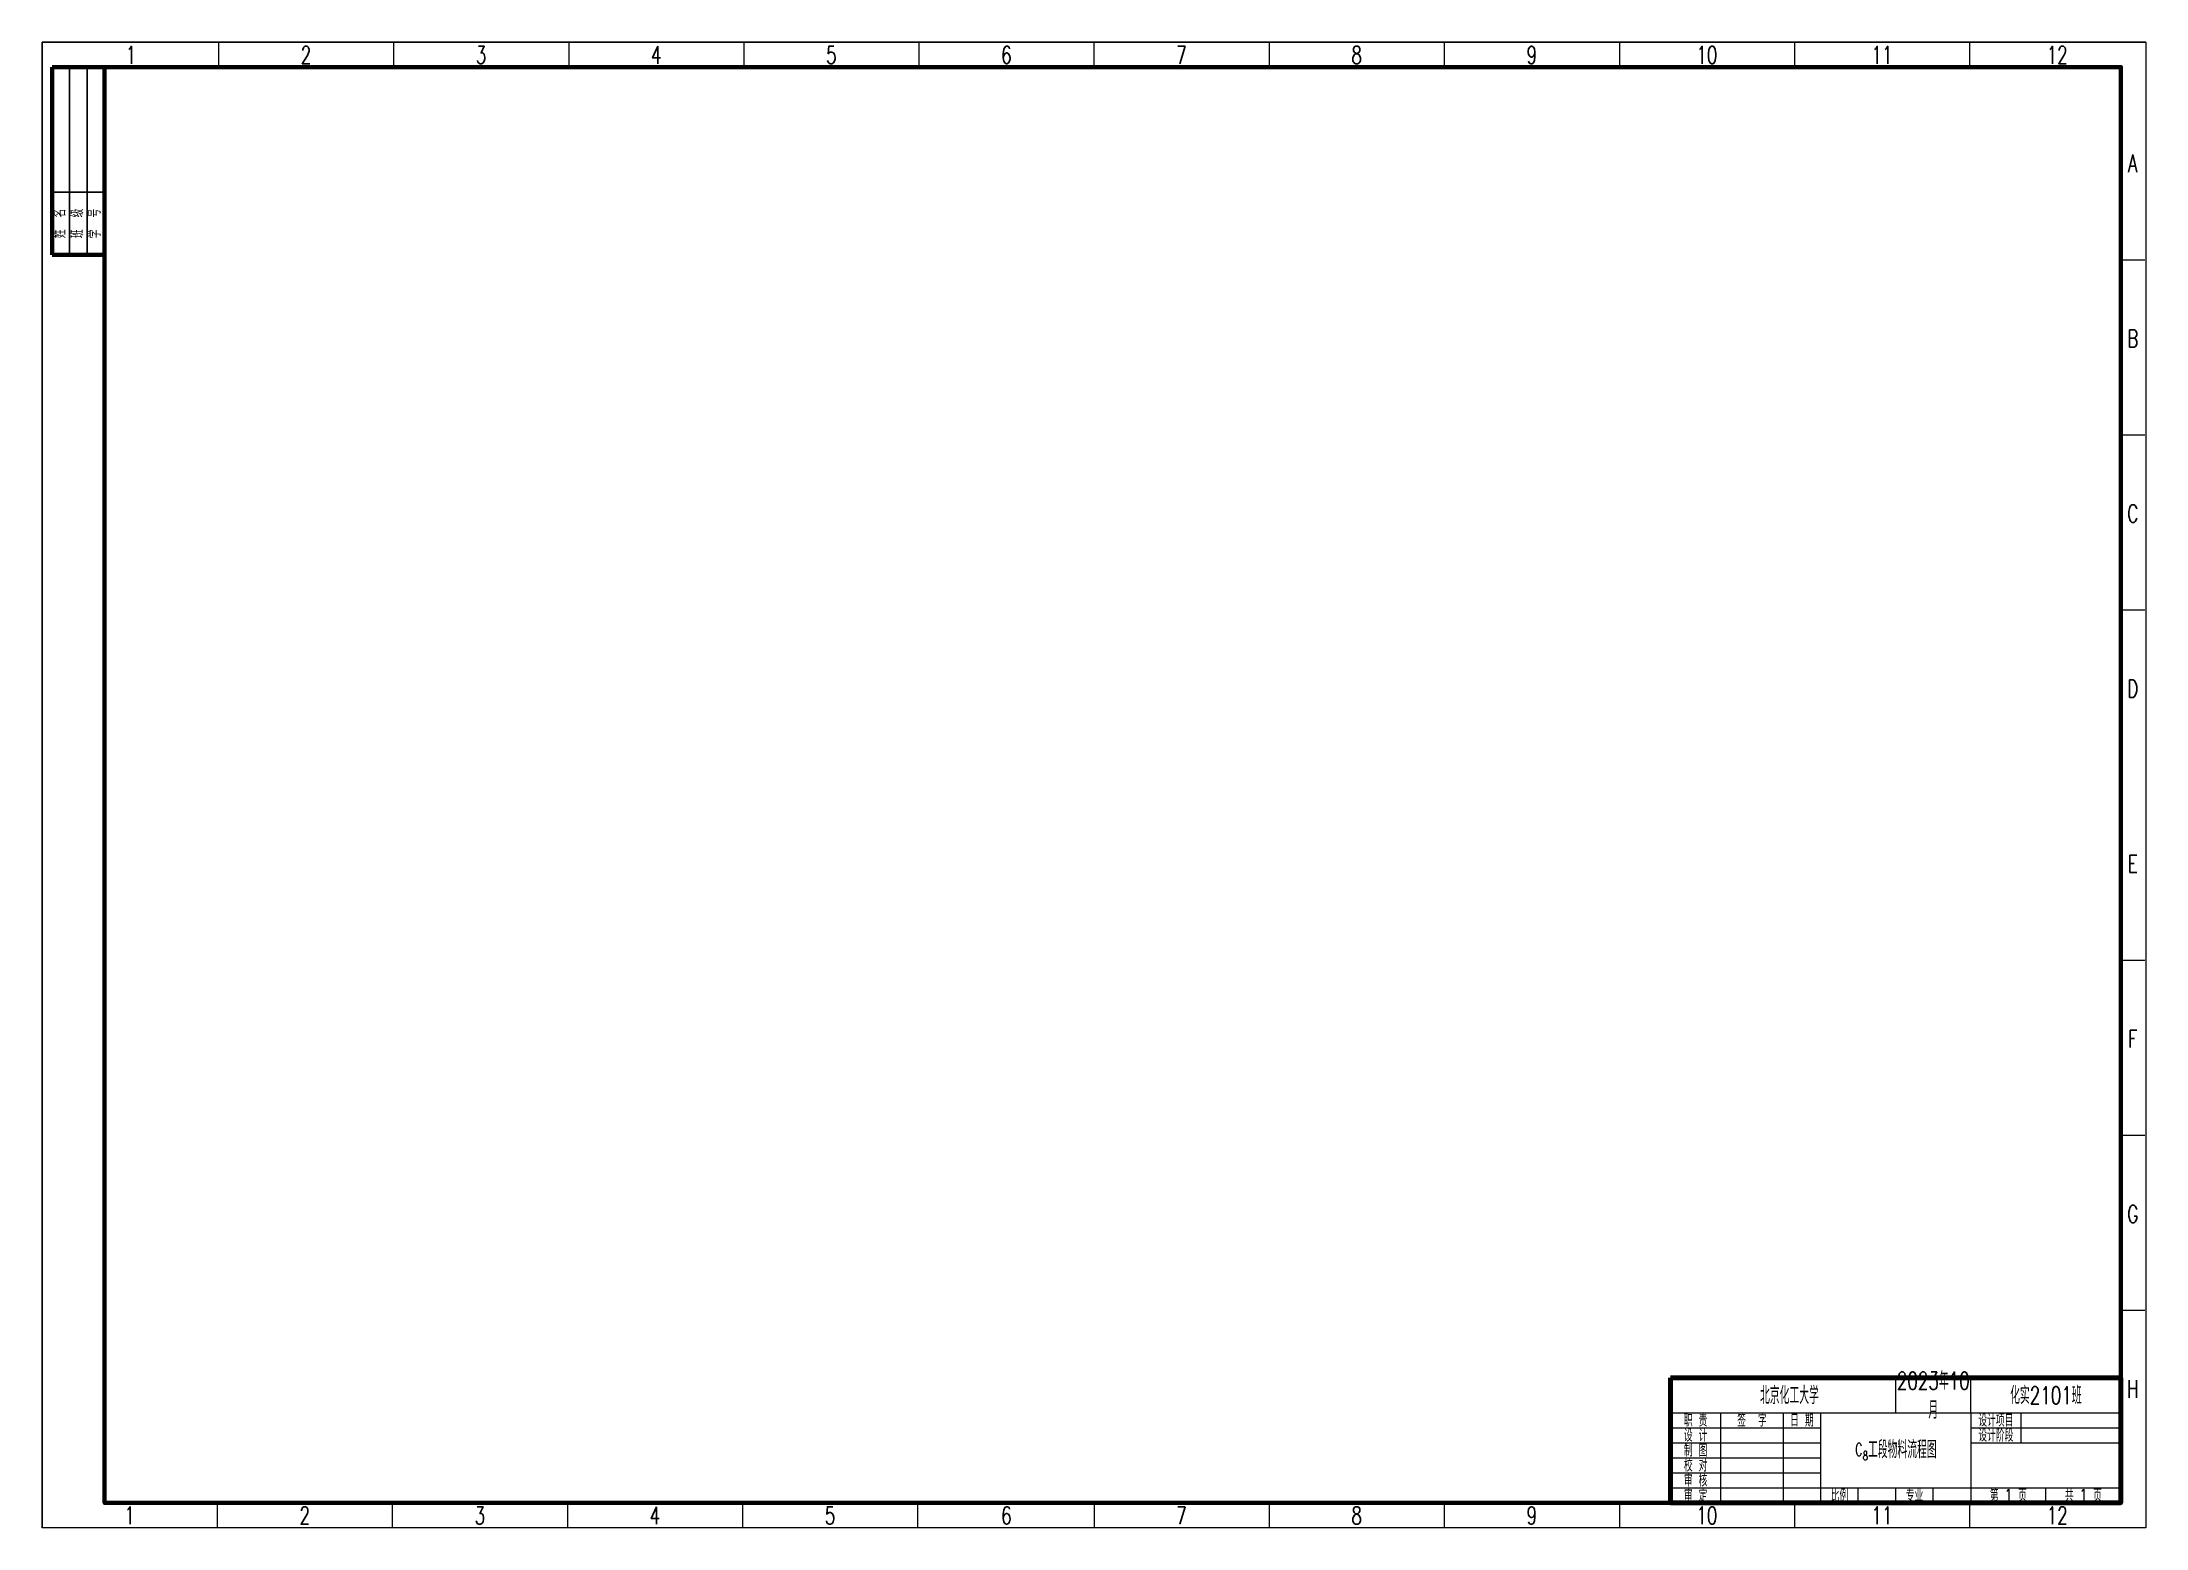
# Model space of a CAD drawing. Header units: millimetres. Extents: x 6119 to 9212, y 773 to 3028.
# Drawn here: x 7650 to 8491, y 1752 to 2346 of the extents above; entities that cross this region are included whole.
import ezdxf

# ---------------------------------------------------------------- set-up
doc = ezdxf.new("R2010")
doc.units = ezdxf.units.MM
doc.header["$LTSCALE"] = 0.5
doc.layers.add('0-图框', color=7, linetype='Continuous', lineweight=15)
doc.styles.add('化工制图', font='romans.shx', dxfattribs={"width": 0.7, "bigfont": 'gbcbig.shx'})

msp = doc.modelspace()

# ---------------------------------------------------------------- texts
at = {"layer": '0-图框', "color": 7, "lineweight": 18, "attachment_point": 5, "style": '化工制图'}
for s, width, heights, insert, char_height in [('1', 70, [0], (7685.5, 2340.95), 7), ('2', 70, [0], (7755.5, 2340.95), 7), ('3', 70, [0], (7825.5, 2340.95), 7), ('4', 70, [0], (7895.5, 2340.95), 7), ('5', 70, [0], (7965.5, 2340.95), 7), ('6', 70, [0], (8035.5, 2340.95), 7), ('7', 70, [0], (8105.5, 2340.95), 7), ('8', 70, [0], (8175.5, 2340.95), 7), ('9', 70, [0], (8245.5, 2340.95), 7), ('10', 70, [0], (8315.5, 2340.95), 7), ('11', 70, [0], (8385.5, 2340.95), 7), ('12', 70, [0], (8455.5, 2340.95), 7), ('A', 25, [3.5], (8485.74, 2297.65), 7), ('B', 25, [3.5], (8485.74, 2227.65), 7), ('C', 25, [3.5], (8485.74, 2157.65), 7), ('D', 25, [3.5], (8485.74, 2087.65), 7), ('E', 25, [3.5], (8485.74, 2017.65), 7), ('F', 25, [3.5], (8485.74, 1947.65), 7), ('G', 25, [3.5], (8485.74, 1877.65), 7), ('H', 25, [3.5], (8485.74, 1807.65), 7), ('职 责', 20, [0], (8311, 1795.14), 5), ('设 计', 20, [0], (8311, 1789.14), 5), ('设计项目', 20, [0], (8431, 1795.14), 5), ('设计阶段', 20, [0], (8431, 1789.14), 5), ('制 图', 20, [0], (8311, 1783.14), 5), ('校 对', 20, [0], (8311, 1777.14), 5), ('审 核', 20, [0], (8311, 1771.14), 5), ('审 定', 20, [0], (8311, 1765.14), 5), ('比例', 15, [0], (8368.5, 1765.14), 5), ('专业', 15, [0], (8398.5, 1765.14), 5), ('1', 70, [0], (7685, 1757.14), 7), ('2', 70, [0], (7755, 1757.14), 7), ('3', 70, [0], (7825, 1757.14), 7), ('4', 70, [0], (7895, 1757.14), 7), ('5', 70, [0], (7965, 1757.14), 7), ('6', 70, [0], (8035.5, 1757.14), 7), ('7', 70, [0], (8105.5, 1757.14), 7), ('8', 70, [0], (8175.5, 1757.14), 7), ('9', 70, [0], (8245.5, 1757.14), 7), ('10', 70, [0], (8315.5, 1757.14), 7), ('11', 70, [0], (8385.5, 1757.14), 7), ('12', 70, [0], (8455.5, 1757.14), 7)]:
    msp.add_mtext_dynamic_manual_height_columns(s, width=width, gutter_width=12.5, heights=heights, dxfattribs=dict(at, insert=insert, char_height=char_height))
at = {"layer": '0-图框', "color": 7, "lineweight": 18, "char_height": 5, "attachment_point": 5, "rotation": 90, "style": '化工制图'}
for s, insert in [('\\pxqc,t3;姓  名', (7657, 2273.64)), ('\\pxqc,t3;班  级', (7664, 2273.64)), ('\\pxqc,t3;学  号', (7671, 2273.64))]:
    msp.add_mtext_dynamic_manual_height_columns(s, width=25, gutter_width=12.5, heights=[0], dxfattribs=dict(at, insert=insert))
at = {"layer": '0-图框', "color": 7, "lineweight": 15, "attachment_point": 5, "style": '化工制图'}
for s, width, gutter_width, insert, char_height in [('北京化工大学', 95, 12.5, (8348.5, 1805.14), 7), ('2023年10月', 29.7676, 12.5, (8406, 1805.14), 7), ('化实2101班', 60, 12.5, (8451, 1805.14), 7), ('职 责', 20, 12.5, (8311, 1795.14), 5), ('设 计', 20, 12.5, (8311, 1789.14), 5), ('签  字', 25, 12.5, (8333.5, 1795.14), 5), ('日 期', 15, 12.5, (8353.5, 1795.14), 5), ('日 期', 15, 12.5, (8353.5, 1795.14), 5), ('设计项目', 20, 12.5, (8431, 1795.14), 5), ('设计阶段', 20, 12.5, (8431, 1789.14), 5), ('制 图', 20, 12.5, (8311, 1783.14), 5), ('\\A1;{\\H0.71429x;C\\H0.7x;\\S^ 8;}工段物料流程图', 60, 25, (8391, 1783.14), 7), ('校 对', 20, 12.5, (8311, 1777.14), 5), ('审 核', 20, 12.5, (8311, 1771.14), 5), ('审 定', 20, 12.5, (8311, 1765.14), 5), ('比例', 15, 12.5, (8368.5, 1765.14), 5), ('专业', 15, 12.5, (8398.5, 1765.14), 5), ('第 1 页', 30, 12.5, (8436, 1765.14), 5), ('共 1 页', 30, 12.5, (8466, 1765.14), 5)]:
    msp.add_mtext_dynamic_manual_height_columns(s, width=width, gutter_width=gutter_width, heights=[0], dxfattribs=dict(at, insert=insert, char_height=char_height))

# ---------------------------------------------------------------- linework, layer by layer
for p, q in [((7650, 2346.14), (8491, 2346.14)), ((7650.5, 2346.14), (8450.5, 2346.14))]:
    msp.add_line(p, q)
at = {"layer": '0-图框', "color": 7, "lineweight": 18}
for p, q in [((7650, 2346.14), (8491, 2346.14)), ((7650, 2346.14), (7650, 1752.14)), ((7720.5, 2346.15), (7720.5, 2336.15)), ((7790.5, 2346.15), (7790.5, 2336.15)), ((7860.5, 2346.15), (7860.5, 2336.15)), ((7930.5, 2346.15), (7930.5, 2336.15)), ((8000.5, 2346.15), (8000.5, 2336.15)), ((8070.5, 2336.14), (8070.5, 2346.14)), ((8140.5, 2346.15), (8140.5, 2336.15)), ((8210.5, 2346.15), (8210.5, 2336.15)), ((8280.5, 2346.15), (8280.5, 2336.15)), ((8350.5, 2346.15), (8350.5, 2336.15)), ((8420.5, 2346.15), (8420.5, 2336.15)), ((8491, 2346.14), (8491, 1752.14)), ((8480.99, 2259.15), (8490.5, 2259.15)), ((8480.99, 2189.15), (8490.5, 2189.15)), ((8480.99, 2119.15), (8490.5, 2119.15)), ((8480.99, 1979.15), (8490.5, 1979.15)), ((8480.99, 1909.15), (8490.5, 1909.15)), ((8480.99, 1839.15), (8490.5, 1839.15)), ((8391, 1798.14), (8391, 1812.14)), ((8421, 1798.14), (8421, 1812.14)), ((8421, 1798.14), (8421, 1812.14)), ((8301, 1798.14), (8481, 1798.14)), ((8301, 1792.14), (8361, 1792.14)), ((8321, 1798.14), (8321, 1762.14)), ((8346, 1798.14), (8346, 1762.14)), ((8361, 1762.14), (8361, 1798.14)), ((8361, 1762.14), (8361, 1798.14)), ((8421, 1798.14), (8421, 1762.14)), ((8421, 1792.14), (8481, 1792.14)), ((8441, 1798.14), (8441, 1786.14)), ((8441, 1798.14), (8441, 1786.14)), ((8301, 1786.14), (8361, 1786.14)), ((8421, 1786.14), (8481, 1786.14)), ((8301, 1780.14), (8361, 1780.14)), ((8301, 1774.14), (8361, 1774.14)), ((8301, 1768.14), (8481, 1768.14)), ((8376, 1762.14), (8376, 1768.14)), ((8376, 1762.14), (8376, 1768.14)), ((8391, 1762.14), (8391, 1768.14)), ((8391, 1762.14), (8391, 1768.14)), ((8406, 1762.14), (8406, 1768.14)), ((8406, 1762.14), (8406, 1768.14)), ((8451, 1762.14), (8451, 1768.14)), ((8451, 1762.14), (8451, 1768.14)), ((7720, 1762.14), (7720, 1752.14)), ((7790, 1762.14), (7790, 1752.14)), ((7860, 1762.14), (7860, 1752.14)), ((7930, 1762.14), (7930, 1752.14)), ((8000, 1762.14), (8000, 1752.14)), ((8070.5, 1762.14), (8070.5, 1752.14)), ((8070.5, 1762.14), (8070.5, 1752.14)), ((8140.5, 1762.14), (8140.5, 1752.14)), ((8210.5, 1762.14), (8210.5, 1752.14)), ((8280.5, 1762.14), (8280.5, 1752.14)), ((8350.5, 1762.14), (8350.5, 1752.14)), ((8420.5, 1762.14), (8420.5, 1752.14)), ((7720, 1752.14), (7650, 1752.14)), ((7790, 1752.14), (7720, 1752.14)), ((7860, 1752.14), (7790, 1752.14)), ((7930, 1752.14), (7860, 1752.14)), ((8000, 1752.14), (7930, 1752.14)), ((8070.5, 1752.14), (8000.5, 1752.14)), ((8140.5, 1752.14), (8070.5, 1752.14)), ((8491, 1752.14), (8140, 1752.14))]:
    msp.add_line(p, q, dxfattribs=at)
at = {"layer": '0-图框', "lineweight": 60}
for p, q in [((7675, 2336.14), (7654, 2336.14)), ((7654, 2336.14), (7654, 2261.14)), ((7654, 2261.14), (7675, 2261.14))]:
    msp.add_line(p, q, dxfattribs=at)
at = {"layer": '0-图框', "lineweight": -3}
for p, q in [((7661, 2261.14), (7661, 2336.14)), ((7668, 2261.14), (7668, 2336.14)), ((7654, 2286.14), (7675, 2286.14))]:
    msp.add_line(p, q, dxfattribs=at)
at = {"layer": '0-图框', "color": 7, "lineweight": 70}
for p, q in [((8481, 1812.14), (8301, 1812.14)), ((8301, 1812.14), (8301, 1762.14)), ((8481, 1812.14), (8481, 1762.14)), ((8301, 1762.14), (8481, 1762.14))]:
    msp.add_line(p, q, dxfattribs=at)
at = {"layer": '0-图框', "color": 7, "lineweight": 18}
msp.add_lwpolyline([(7650, 2346.14), (8491, 2346.14), (8491, 1752.14), (7650, 1752.14)], close=True, dxfattribs=at)
at = {"layer": '0-图框'}
msp.add_lwpolyline([(7650, 2346.14), (8491, 2346.14), (8491, 1752.14), (7650, 1752.14)], close=True, dxfattribs=at)
at = {"layer": '0-图框', "color": 7, "lineweight": 60}
msp.add_lwpolyline([(7675, 2336.14), (8481, 2336.14), (8481, 1762.14), (7675, 1762.14)], close=True, dxfattribs=at)

msp.set_redraw_order([(e.dxf.handle, doc.entitydb.next_handle()) for e in msp.query("TEXT MTEXT ATTDEF DIMENSION ARC_DIMENSION")])  # texts and dimensions are drawn at this point

doc.saveas('drawing.dxf')
